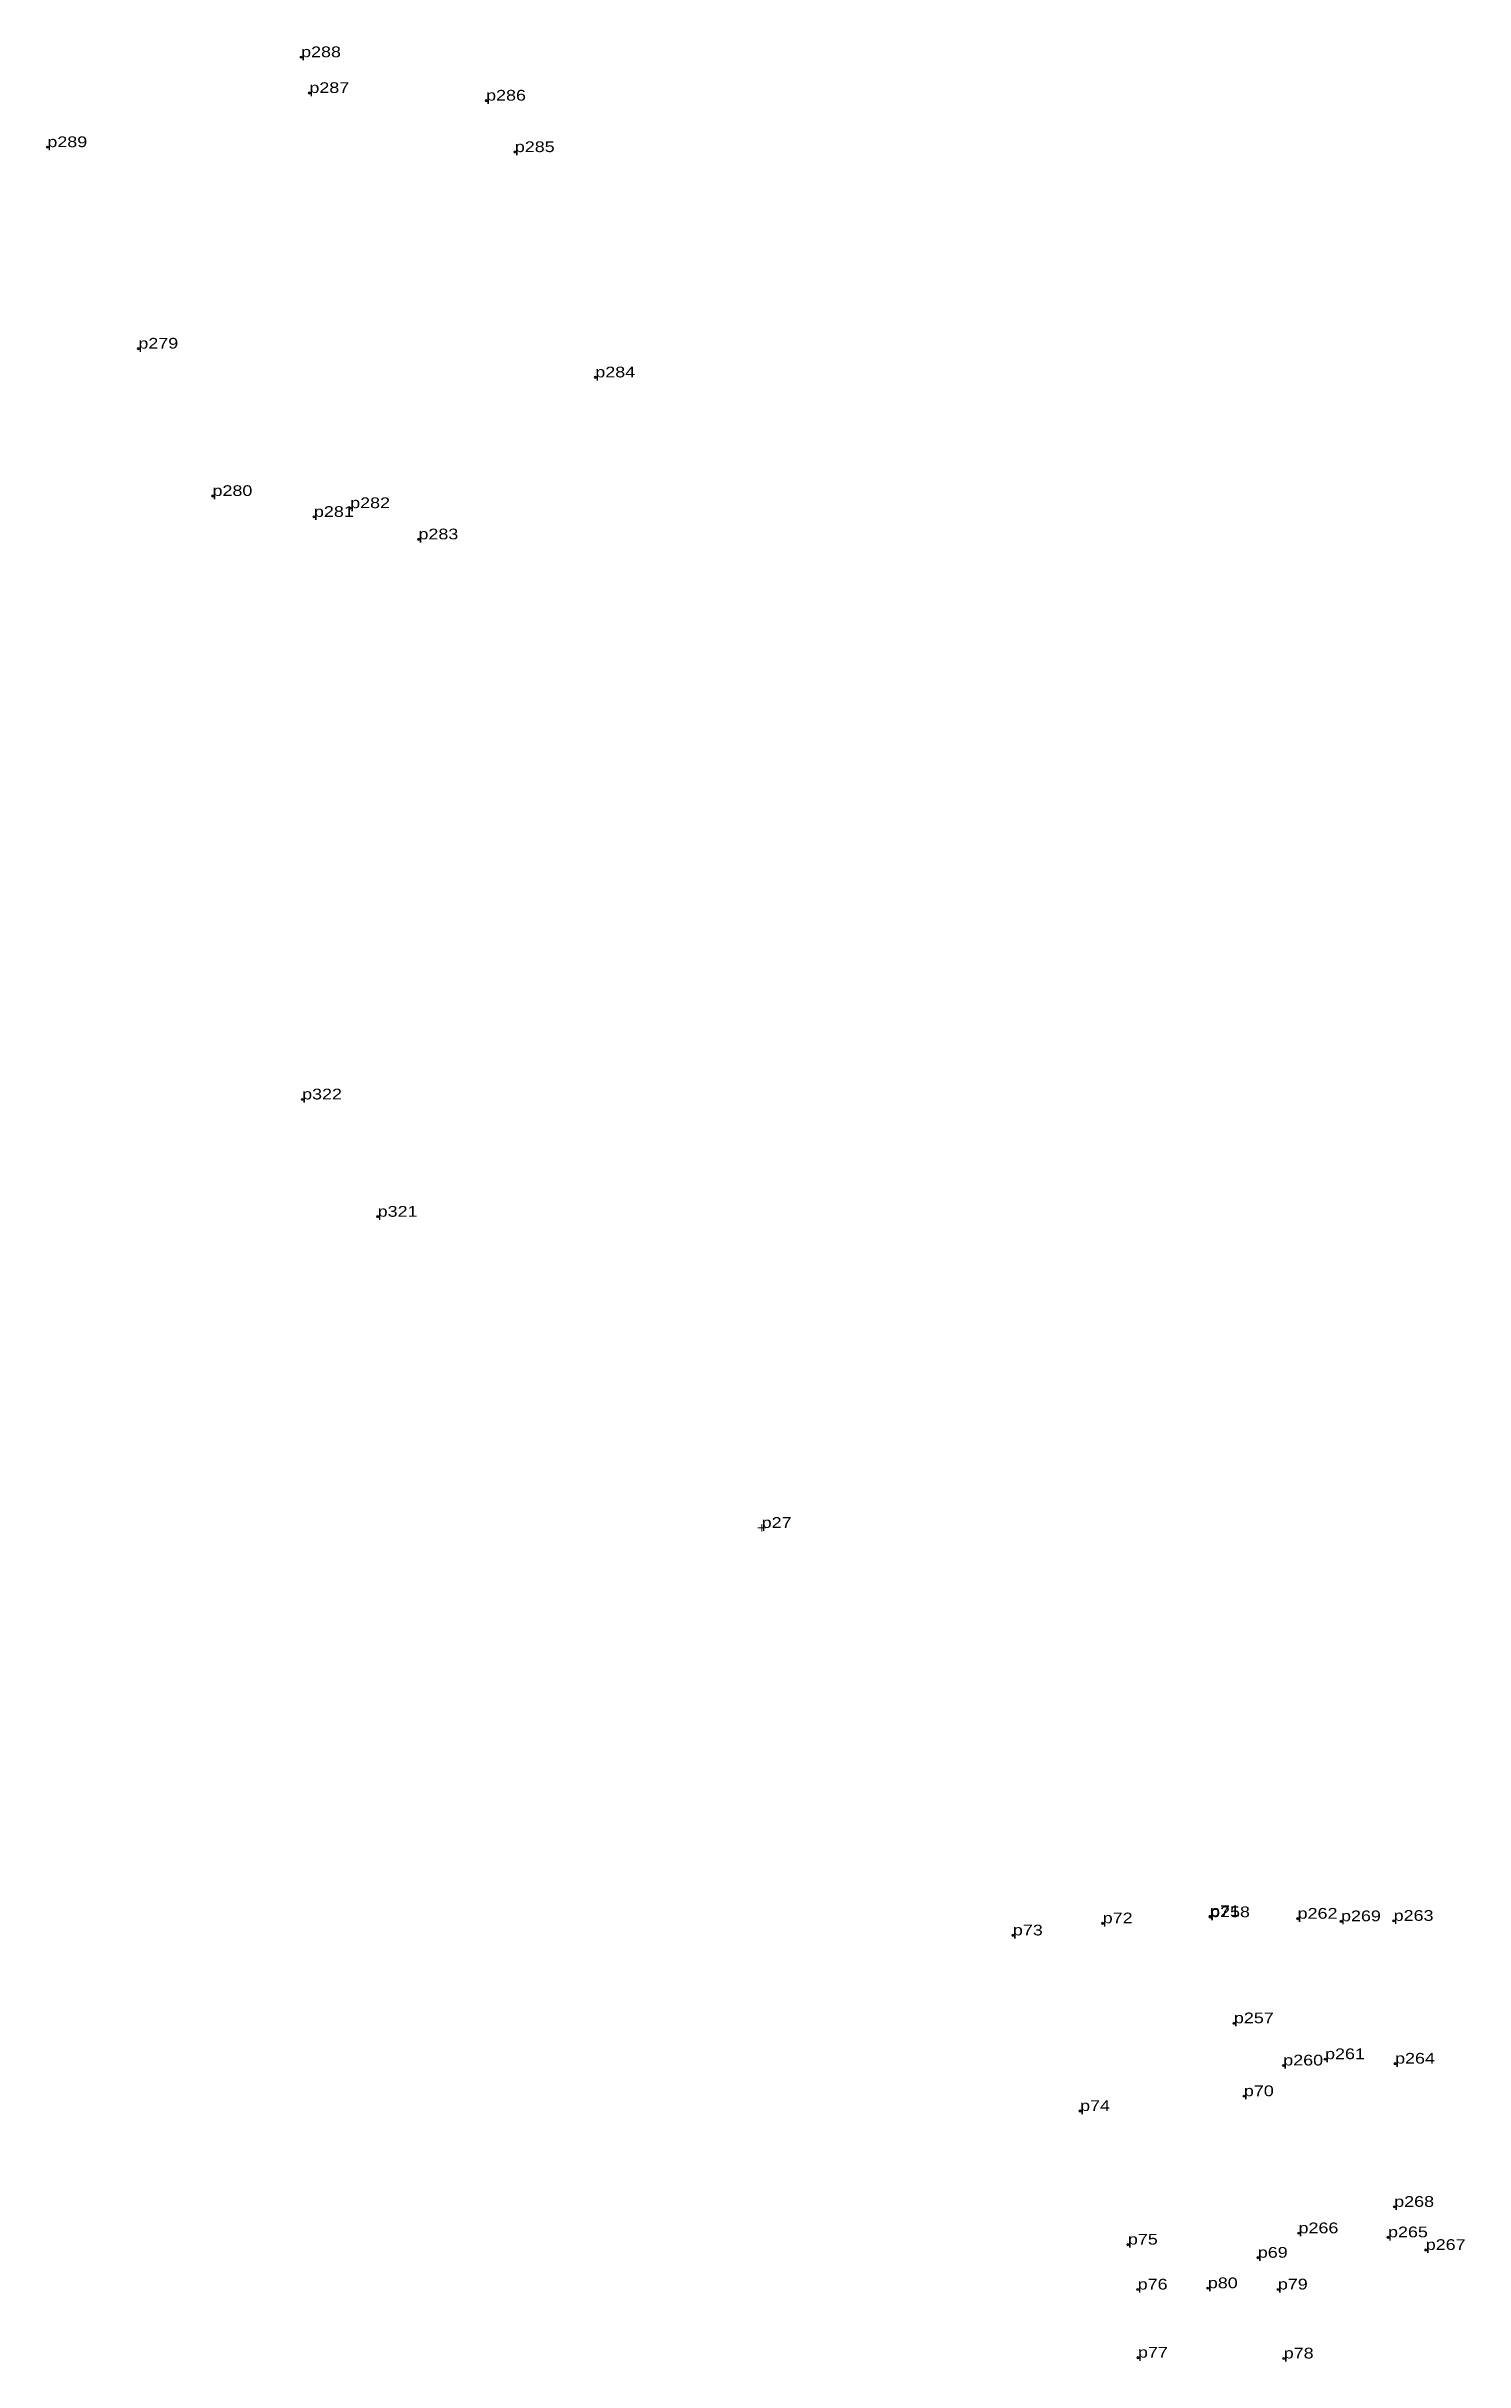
# Model space of a CAD drawing. Header units: metres. Extents: x 536275 to 560205, y 1827744 to 1849981.
# Drawn here: x 546231.8 to 546470, y 1837063.1 to 1837451.8 of the extents above; entities that cross this region are included whole.
import ezdxf

# ---------------------------------------------------------------- set-up
doc = ezdxf.new("R2010")
doc.units = ezdxf.units.M
doc.header["$LTSCALE"] = 0.72
doc.header["$PDMODE"] = 32
doc.header["$PDSIZE"] = 0.36
doc.layers.add('12', color=7, linetype='Continuous')
doc.layers.add('7', color=7, linetype='Continuous', lineweight=13)

msp = doc.modelspace()

# ---------------------------------------------------------------- texts
at = {"layer": '12', "width": 1.25}
for s, p in [('p288', (546274.57, 1837449.99)), ('p287', (546275.96, 1837443.98)), ('p286', (546305.64, 1837442.7)), ('p289', (546231.96, 1837434.89)), ('p285', (546310.46, 1837434.06)), ('p279', (546247.24, 1837401.07)), ('p284', (546323.98, 1837396.24)), ('p280', (546259.69, 1837376.33)), ('p282', (546282.81, 1837374.29)), ('p281', (546276.73, 1837372.82)), ('p283', (546294.28, 1837369.05)), ('p322', (546274.74, 1837275.03)), ('p321', (546287.43, 1837255.34)), ('p27', (546351.92, 1837203.11)), ('p27', (546351.92, 1837203.11)), ('p72', (546409.19, 1837136.73)), ('p72', (546409.19, 1837136.73)), ('p71', (546427.2, 1837137.92)), ('p71', (546427.2, 1837137.92)), ('p258', (546427.22, 1837137.76)), ('p262', (546441.92, 1837137.5)), ('p269', (546449.21, 1837137.08)), ('p263', (546458.05, 1837137.14)), ('p73', (546394.1, 1837134.7)), ('p73', (546394.1, 1837134.7)), ('p257', (546431.22, 1837119.95)), ('p260', (546439.51, 1837112.86)), ('p261', (546446.53, 1837113.92)), ('p264', (546458.29, 1837113.17)), ('p74', (546405.39, 1837105.22)), ('p74', (546405.39, 1837105.22)), ('p70', (546432.9, 1837107.71)), ('p70', (546432.9, 1837107.71)), ('p268', (546458.14, 1837089.13)), ('p75', (546413.42, 1837082.8)), ('p75', (546413.42, 1837082.8)), ('p266', (546442.07, 1837084.7)), ('p265', (546457.1, 1837084.02)), ('p267', (546463.44, 1837081.9)), ('p69', (546435.23, 1837080.59)), ('p69', (546435.23, 1837080.59)), ('p76', (546415.06, 1837075.25)), ('p76', (546415.06, 1837075.25)), ('p80', (546426.84, 1837075.47)), ('p80', (546426.84, 1837075.47)), ('p79', (546438.6, 1837075.26)), ('p79', (546438.6, 1837075.26)), ('p77', (546415.11, 1837063.82)), ('p77', (546415.11, 1837063.82)), ('p78', (546439.59, 1837063.68)), ('p78', (546439.59, 1837063.68))]:
    msp.add_text(s, height=1.8, dxfattribs=at).set_placement(p)

# ---------------------------------------------------------------- linework, layer by layer
at = {"layer": '7'}
for p, q in [((546352.54, 1837203.11), (546351.29, 1837203.11)), ((546352.54, 1837203.11), (546351.29, 1837203.11)), ((546351.92, 1837202.49), (546351.92, 1837203.74)), ((546351.92, 1837202.49), (546351.92, 1837203.74))]:
    msp.add_line(p, q, dxfattribs=at)
for p in [(546274.57, 1837449.99), (546275.96, 1837443.98), (546305.64, 1837442.7), (546231.96, 1837434.89), (546310.46, 1837434.06), (546247.24, 1837401.07), (546323.98, 1837396.24), (546259.69, 1837376.33), (546276.73, 1837372.83), (546282.81, 1837374.29), (546294.28, 1837369.05), (546274.74, 1837275.03), (546287.43, 1837255.34), (546427.2, 1837137.93), (546427.22, 1837137.76), (546441.92, 1837137.5), (546394.09, 1837134.7), (546394.1, 1837134.7), (546409.18, 1837136.73), (546409.19, 1837136.73), (546449.21, 1837137.07), (546458.05, 1837137.14), (546431.22, 1837119.95), (546439.51, 1837112.86), (546446.53, 1837113.92), (546458.29, 1837113.17), (546432.89, 1837107.71), (546432.9, 1837107.71), (546405.39, 1837105.22), (546458.14, 1837089.13), (546442.07, 1837084.71), (546457.1, 1837084.02), (546413.41, 1837082.8), (546413.42, 1837082.79), (546435.23, 1837080.59), (546463.44, 1837081.9), (546426.83, 1837075.47), (546415.05, 1837075.25), (546415.06, 1837075.25), (546438.6, 1837075.26), (546415.11, 1837063.82), (546439.58, 1837063.68), (546439.59, 1837063.68)]:
    msp.add_point(p, dxfattribs=at)

msp.set_redraw_order([(e.dxf.handle, doc.entitydb.next_handle()) for e in msp.query("TEXT MTEXT ATTDEF DIMENSION ARC_DIMENSION")])  # texts and dimensions are drawn at this point

doc.saveas('drawing.dxf')
